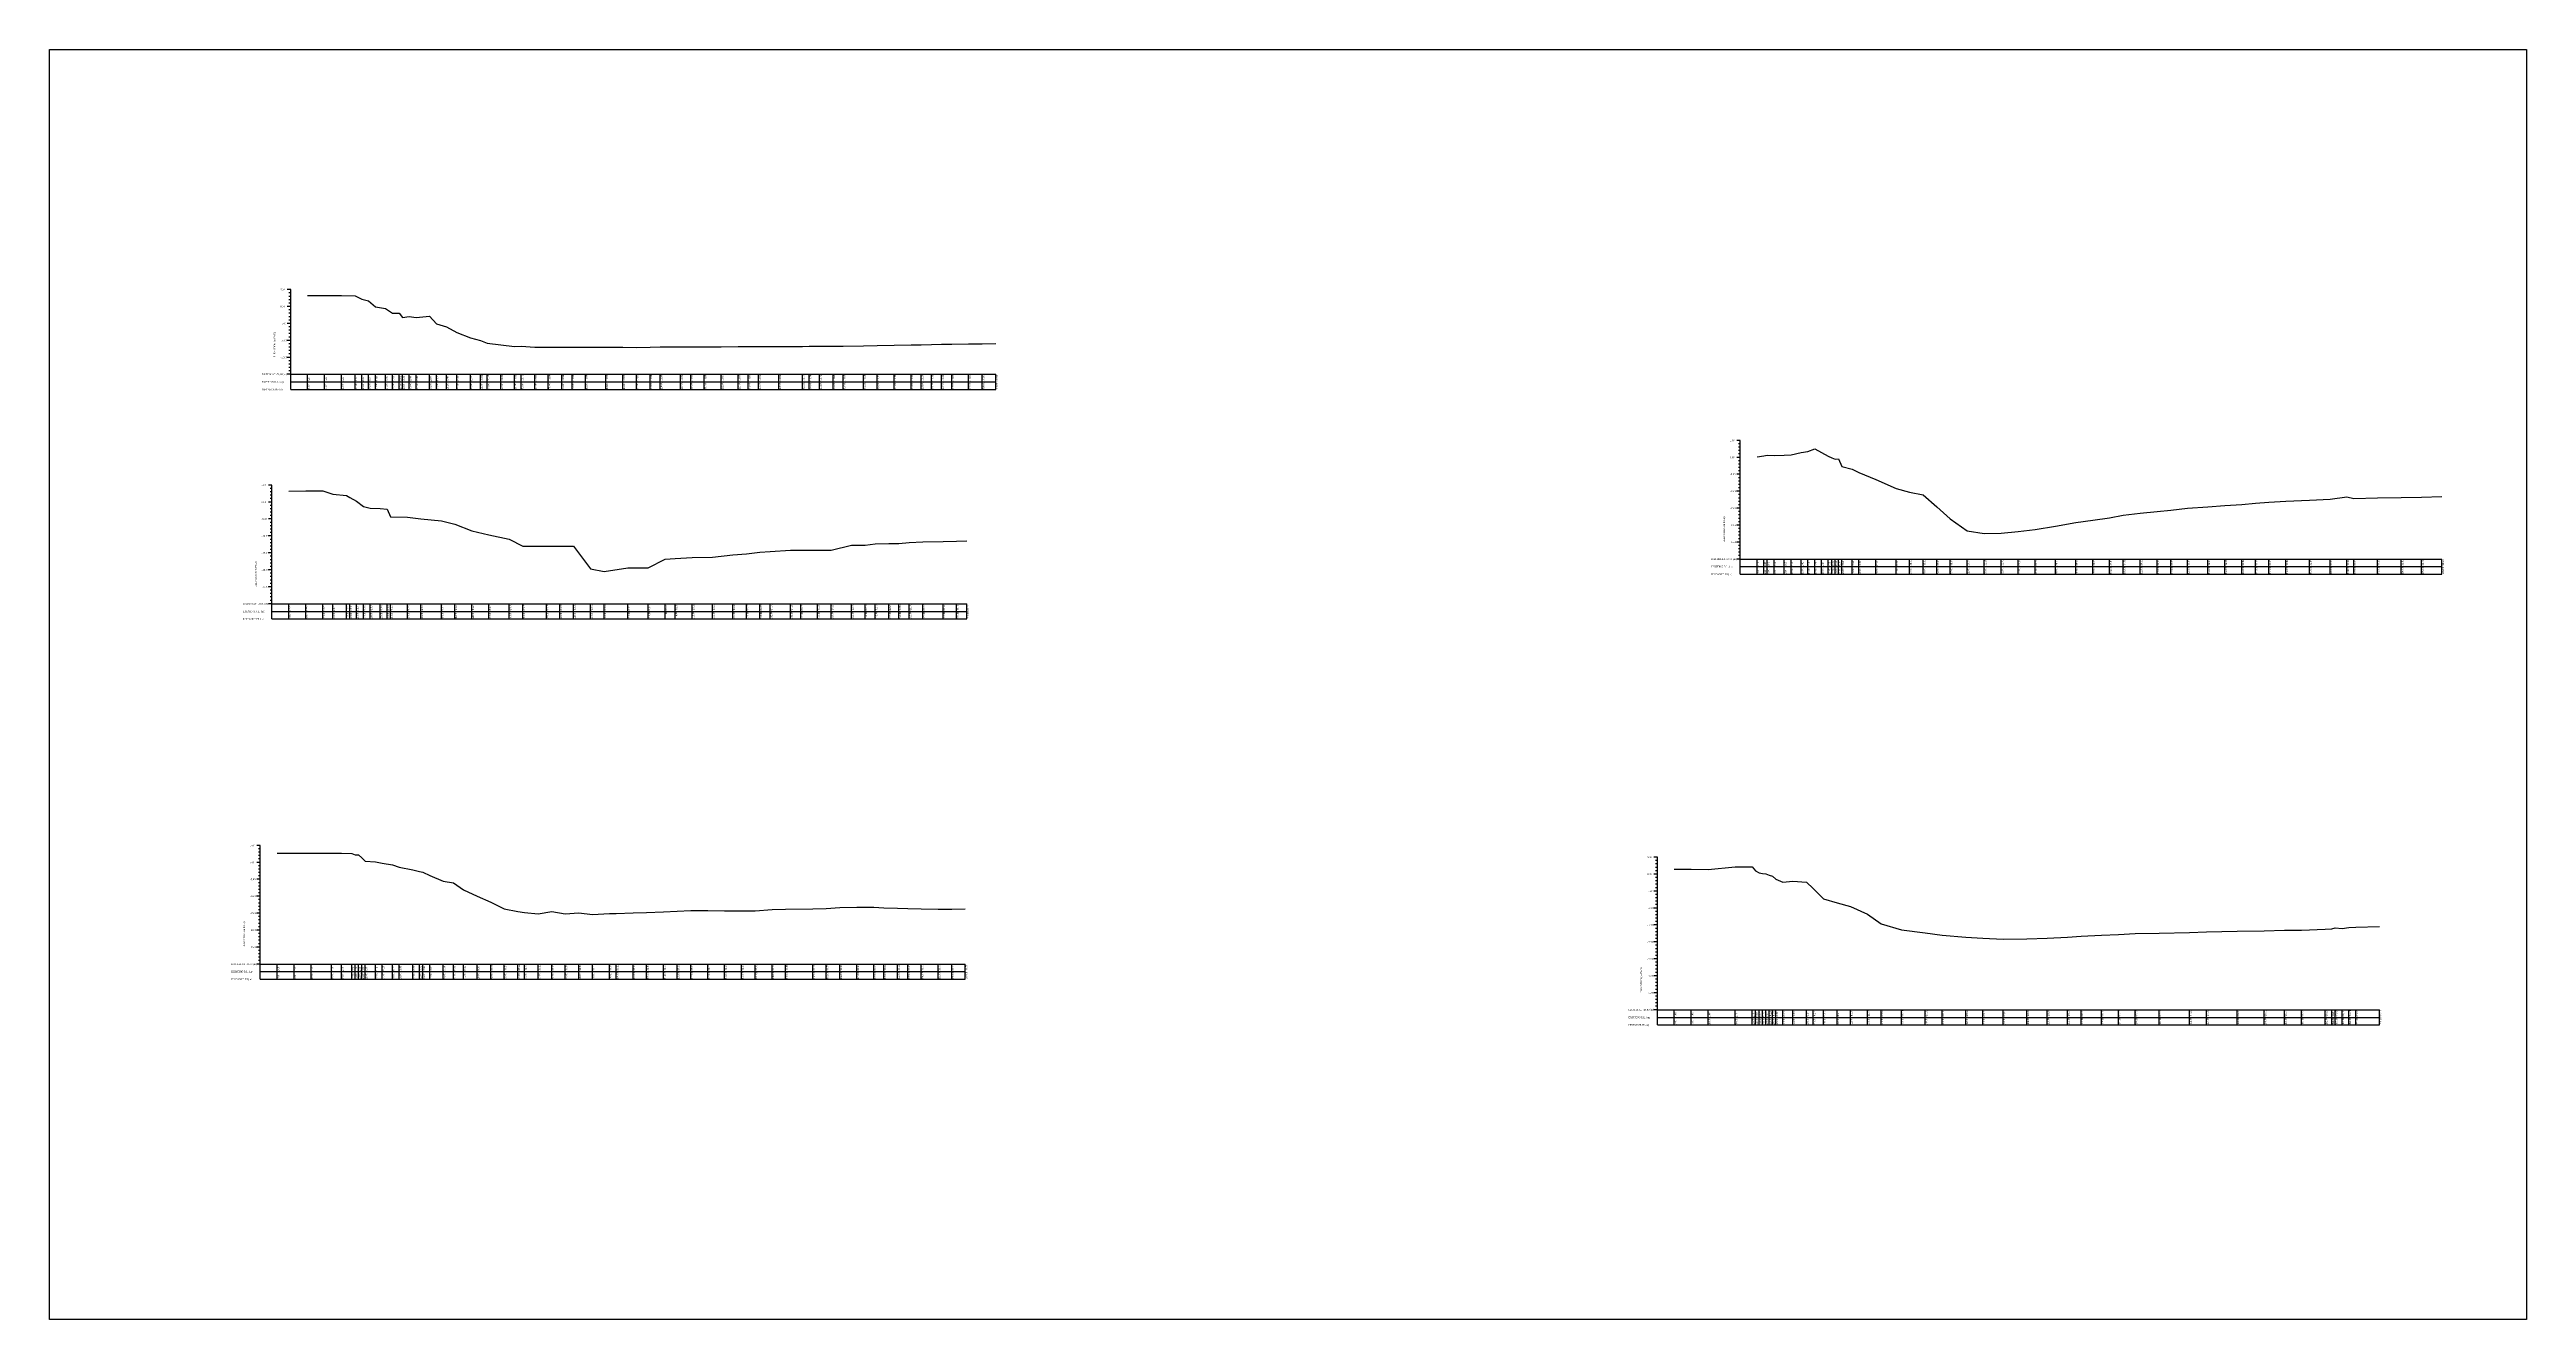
# Model space of a CAD drawing. Header units: metres. Extents: x -148477 to 168932, y -55673 to -2736.
# Drawn here: x 316 to 1047, y -22235 to -21860 of the extents above; entities that cross this region are included whole.
import ezdxf

# ---------------------------------------------------------------- set-up
doc = ezdxf.new("R2010")
doc.units = ezdxf.units.M
doc.styles.add('liza', font='times.ttf', dxfattribs={"height": 2})

msp = doc.modelspace()

# ---------------------------------------------------------------- linework, layer by layer
at = {"color": 3, "linetype": 'Continuous', "lineweight": -3, "ltscale": 0.5}
for p, q in [((387.3022, -21931.138), (386.3022, -21931.138)), ((387.3022, -21932.138), (386.8022, -21932.138)), ((387.3022, -21933.138), (386.8022, -21933.138)), ((387.3022, -21934.138), (386.8022, -21934.138)), ((387.3022, -21960.638), (387.3022, -21931.138)), ((387.3022, -21936.138), (386.3022, -21936.138)), ((387.3022, -21941.138), (386.3022, -21941.138)), ((387.3022, -21935.138), (386.8022, -21935.138)), ((387.3022, -21937.138), (386.8022, -21937.138)), ((387.3022, -21938.138), (386.8022, -21938.138)), ((387.3022, -21939.138), (386.8022, -21939.138)), ((387.3022, -21940.138), (386.8022, -21940.138)), ((387.3022, -21946.138), (386.3022, -21946.138)), ((387.3022, -21942.138), (386.8022, -21942.138)), ((387.3022, -21943.138), (386.8022, -21943.138)), ((387.3022, -21944.138), (386.8022, -21944.138)), ((387.3022, -21945.138), (386.8022, -21945.138)), ((387.3022, -21947.138), (386.8022, -21947.138)), ((387.3022, -21948.138), (386.8022, -21948.138)), ((387.3022, -21949.138), (386.8022, -21949.138)), ((387.3022, -21951.138), (386.3022, -21951.138)), ((387.3022, -21956.138), (386.3022, -21956.138)), ((387.3022, -21950.138), (386.8022, -21950.138)), ((387.3022, -21952.138), (386.8022, -21952.138)), ((387.3022, -21953.138), (386.8022, -21953.138)), ((387.3022, -21954.138), (386.8022, -21954.138)), ((387.3022, -21955.138), (386.8022, -21955.138)), ((387.3022, -21956.138), (595.3022, -21956.138)), ((392.3022, -21960.638), (392.3022, -21956.138)), ((397.3022, -21960.638), (397.3022, -21956.138)), ((402.3022, -21960.638), (402.3022, -21956.138)), ((406.3022, -21960.638), (406.3022, -21956.138)), ((408.3022, -21960.638), (408.3022, -21956.138)), ((410.3022, -21960.638), (410.3022, -21956.138)), ((412.3022, -21960.638), (412.3022, -21956.138)), ((415.3022, -21960.638), (415.3022, -21956.138)), ((417.3022, -21960.638), (417.3022, -21956.138)), ((419.3022, -21960.638), (419.3022, -21956.138)), ((420.3022, -21960.638), (420.3022, -21956.138)), ((422.3022, -21960.638), (422.3022, -21956.138)), ((424.3022, -21960.638), (424.3022, -21956.138)), ((428.3022, -21960.638), (428.3022, -21956.138)), ((430.3022, -21960.638), (430.3022, -21956.138)), ((433.3022, -21960.638), (433.3022, -21956.138)), ((436.3022, -21960.638), (436.3022, -21956.138)), ((440.3022, -21960.638), (440.3022, -21956.138)), ((443.3022, -21960.638), (443.3022, -21956.138)), ((445.3022, -21960.638), (445.3022, -21956.138)), ((449.3022, -21960.638), (449.3022, -21956.138)), ((453.3022, -21960.638), (453.3022, -21956.138)), ((455.3022, -21960.638), (455.3022, -21956.138)), ((459.3022, -21960.638), (459.3022, -21956.138)), ((463.3022, -21960.638), (463.3022, -21956.138)), ((467.3022, -21960.638), (467.3022, -21956.138)), ((470.3022, -21960.638), (470.3022, -21956.138)), ((474.3022, -21960.638), (474.3022, -21956.138)), ((480.3022, -21960.638), (480.3022, -21956.138)), ((485.3022, -21960.638), (485.3022, -21956.138)), ((489.3022, -21960.638), (489.3022, -21956.138)), ((493.3022, -21960.638), (493.3022, -21956.138)), ((496.3022, -21960.638), (496.3022, -21956.138)), ((502.3022, -21960.638), (502.3022, -21956.138)), ((505.3022, -21960.638), (505.3022, -21956.138)), ((509.3022, -21960.638), (509.3022, -21956.138)), ((514.3022, -21960.638), (514.3022, -21956.138)), ((519.3022, -21960.638), (519.3022, -21956.138)), ((522.3022, -21960.638), (522.3022, -21956.138)), ((525.3022, -21960.638), (525.3022, -21956.138)), ((531.3022, -21960.638), (531.3022, -21956.138)), ((538.3022, -21960.638), (538.3022, -21956.138)), ((540.3022, -21960.638), (540.3022, -21956.138)), ((543.3022, -21960.638), (543.3022, -21956.138)), ((547.3022, -21960.638), (547.3022, -21956.138)), ((550.3022, -21960.638), (550.3022, -21956.138)), ((556.3022, -21960.638), (556.3022, -21956.138)), ((560.3022, -21960.638), (560.3022, -21956.138)), ((565.3022, -21960.638), (565.3022, -21956.138)), ((570.3022, -21960.638), (570.3022, -21956.138)), ((573.3022, -21960.638), (573.3022, -21956.138)), ((576.3022, -21960.638), (576.3022, -21956.138)), ((579.3022, -21960.638), (579.3022, -21956.138)), ((582.3022, -21960.638), (582.3022, -21956.138)), ((587.3022, -21960.638), (587.3022, -21956.138)), ((591.3022, -21960.638), (591.3022, -21956.138)), ((595.3022, -21960.638), (595.3022, -21956.138)), ((387.3022, -21958.388), (595.3022, -21958.388)), ((387.3022, -21960.638), (595.3022, -21960.638)), ((814.8879, -21975.6391), (813.8879, -21975.6391)), ((814.8879, -21976.6391), (814.3879, -21976.6391)), ((814.8879, -21977.6391), (814.3879, -21977.6391)), ((814.8879, -21978.6391), (814.3879, -21978.6391)), ((814.8879, -22015.1391), (814.8879, -21975.6391)), ((814.8879, -21980.6391), (813.8879, -21980.6391)), ((814.8879, -21985.6391), (813.8879, -21985.6391)), ((814.8879, -21979.6391), (814.3879, -21979.6391)), ((814.8879, -21981.6391), (814.3879, -21981.6391)), ((814.8879, -21982.6391), (814.3879, -21982.6391)), ((814.8879, -21983.6391), (814.3879, -21983.6391)), ((814.8879, -21984.6391), (814.3879, -21984.6391)), ((381.7472, -21988.8319), (380.7472, -21988.8319)), ((381.7472, -21989.8319), (381.2472, -21989.8319)), ((381.7472, -21990.8319), (381.2472, -21990.8319)), ((381.7472, -21991.8319), (381.2472, -21991.8319)), ((381.7472, -21992.8319), (381.2472, -21992.8319)), ((381.7472, -22028.3319), (381.7472, -21988.8319)), ((814.8879, -21990.6391), (813.8879, -21990.6391)), ((814.8879, -21986.6391), (814.3879, -21986.6391)), ((814.8879, -21987.6391), (814.3879, -21987.6391)), ((814.8879, -21988.6391), (814.3879, -21988.6391)), ((814.8879, -21989.6391), (814.3879, -21989.6391)), ((814.8879, -21991.6391), (814.3879, -21991.6391)), ((814.8879, -21992.6391), (814.3879, -21992.6391)), ((381.7472, -21993.8319), (380.7472, -21993.8319)), ((381.7472, -21998.8319), (380.7472, -21998.8319)), ((381.7472, -21994.8319), (381.2472, -21994.8319)), ((381.7472, -21995.8319), (381.2472, -21995.8319)), ((381.7472, -21996.8319), (381.2472, -21996.8319)), ((381.7472, -21997.8319), (381.2472, -21997.8319)), ((381.7472, -21999.8319), (381.2472, -21999.8319)), ((814.8879, -21995.6391), (813.8879, -21995.6391)), ((814.8879, -21993.6391), (814.3879, -21993.6391)), ((814.8879, -21994.6391), (814.3879, -21994.6391)), ((814.8879, -21996.6391), (814.3879, -21996.6391)), ((814.8879, -21997.6391), (814.3879, -21997.6391)), ((814.8879, -21998.6391), (814.3879, -21998.6391)), ((814.8879, -21999.6391), (814.3879, -21999.6391)), ((381.7472, -22003.8319), (380.7472, -22003.8319)), ((381.7472, -22000.8319), (381.2472, -22000.8319)), ((381.7472, -22001.8319), (381.2472, -22001.8319)), ((381.7472, -22002.8319), (381.2472, -22002.8319)), ((381.7472, -22004.8319), (381.2472, -22004.8319)), ((381.7472, -22005.8319), (381.2472, -22005.8319)), ((381.7472, -22006.8319), (381.2472, -22006.8319)), ((381.7472, -22007.8319), (381.2472, -22007.8319)), ((814.8879, -22000.6391), (813.8879, -22000.6391)), ((814.8879, -22005.6391), (813.8879, -22005.6391)), ((814.8879, -22001.6391), (814.3879, -22001.6391)), ((814.8879, -22002.6391), (814.3879, -22002.6391)), ((814.8879, -22003.6391), (814.3879, -22003.6391)), ((814.8879, -22004.6391), (814.3879, -22004.6391)), ((814.8879, -22006.6391), (814.3879, -22006.6391)), ((814.8879, -22007.6391), (814.3879, -22007.6391)), ((381.7472, -22008.8319), (380.7472, -22008.8319)), ((381.7472, -22013.8319), (380.7472, -22013.8319)), ((381.7472, -22009.8319), (381.2472, -22009.8319)), ((381.7472, -22010.8319), (381.2472, -22010.8319)), ((381.7472, -22011.8319), (381.2472, -22011.8319)), ((381.7472, -22012.8319), (381.2472, -22012.8319)), ((381.7472, -22014.8319), (381.2472, -22014.8319)), ((814.8879, -22010.6391), (813.8879, -22010.6391)), ((814.8879, -22008.6391), (814.3879, -22008.6391)), ((814.8879, -22009.6391), (814.3879, -22009.6391)), ((814.8879, -22010.6391), (1021.8879, -22010.6391)), ((814.8879, -22012.8891), (1021.8879, -22012.8891)), ((814.8879, -22015.1391), (1021.8879, -22015.1391)), ((819.8879, -22015.1391), (819.8879, -22010.6391)), ((821.8879, -22015.1391), (821.8879, -22010.6391)), ((822.8879, -22015.1391), (822.8879, -22010.6391)), ((824.8879, -22015.1391), (824.8879, -22010.6391)), ((827.8879, -22015.1391), (827.8879, -22010.6391)), ((829.8879, -22015.1391), (829.8879, -22010.6391)), ((832.8879, -22015.1391), (832.8879, -22010.6391)), ((834.8879, -22015.1391), (834.8879, -22010.6391)), ((836.8879, -22015.1391), (836.8879, -22010.6391)), ((838.8879, -22015.1391), (838.8879, -22010.6391)), ((840.8879, -22015.1391), (840.8879, -22010.6391)), ((841.8879, -22015.1391), (841.8879, -22010.6391)), ((842.8879, -22015.1391), (842.8879, -22010.6391)), ((843.8879, -22015.1391), (843.8879, -22010.6391)), ((844.8879, -22015.1391), (844.8879, -22010.6391)), ((847.8879, -22015.1391), (847.8879, -22010.6391)), ((849.8879, -22015.1391), (849.8879, -22010.6391)), ((854.8879, -22015.1391), (854.8879, -22010.6391)), ((860.8879, -22015.1391), (860.8879, -22010.6391)), ((864.8879, -22015.1391), (864.8879, -22010.6391)), ((868.8879, -22015.1391), (868.8879, -22010.6391)), ((872.8879, -22015.1391), (872.8879, -22010.6391)), ((876.8879, -22015.1391), (876.8879, -22010.6391)), ((881.8879, -22015.1391), (881.8879, -22010.6391)), ((886.8879, -22015.1391), (886.8879, -22010.6391)), ((891.8879, -22015.1391), (891.8879, -22010.6391)), ((896.8879, -22015.1391), (896.8879, -22010.6391)), ((901.8879, -22015.1391), (901.8879, -22010.6391)), ((907.8879, -22015.1391), (907.8879, -22010.6391)), ((913.8879, -22015.1391), (913.8879, -22010.6391)), ((918.8879, -22015.1391), (918.8879, -22010.6391)), ((923.8879, -22015.1391), (923.8879, -22010.6391)), ((927.8879, -22015.1391), (927.8879, -22010.6391)), ((932.8879, -22015.1391), (932.8879, -22010.6391)), ((937.8879, -22015.1391), (937.8879, -22010.6391)), ((941.8879, -22015.1391), (941.8879, -22010.6391)), ((946.8879, -22015.1391), (946.8879, -22010.6391)), ((952.8879, -22015.1391), (952.8879, -22010.6391)), ((957.8879, -22015.1391), (957.8879, -22010.6391)), ((962.8879, -22015.1391), (962.8879, -22010.6391)), ((966.8879, -22015.1391), (966.8879, -22010.6391)), ((970.8879, -22015.1391), (970.8879, -22010.6391)), ((975.8879, -22015.1391), (975.8879, -22010.6391)), ((982.8879, -22015.1391), (982.8879, -22010.6391)), ((988.8879, -22015.1391), (988.8879, -22010.6391)), ((993.8879, -22015.1391), (993.8879, -22010.6391)), ((995.8879, -22015.1391), (995.8879, -22010.6391)), ((1002.8879, -22015.1391), (1002.8879, -22010.6391)), ((1009.8879, -22015.1391), (1009.8879, -22010.6391)), ((1015.8879, -22015.1391), (1015.8879, -22010.6391)), ((1021.8879, -22015.1391), (1021.8879, -22010.6391)), ((381.7472, -22018.8319), (380.7472, -22018.8319)), ((381.7472, -22015.8319), (381.2472, -22015.8319)), ((381.7472, -22016.8319), (381.2472, -22016.8319)), ((381.7472, -22017.8319), (381.2472, -22017.8319)), ((381.7472, -22019.8319), (381.2472, -22019.8319)), ((381.7472, -22020.8319), (381.2472, -22020.8319)), ((381.7472, -22021.8319), (381.2472, -22021.8319)), ((381.7472, -22023.8319), (380.7472, -22023.8319)), ((381.7472, -22022.8319), (381.2472, -22022.8319)), ((381.7472, -22023.8319), (586.7472, -22023.8319)), ((381.7472, -22026.0819), (586.7472, -22026.0819)), ((381.7472, -22028.3319), (586.7472, -22028.3319)), ((386.7472, -22028.3319), (386.7472, -22023.8319)), ((391.7472, -22028.3319), (391.7472, -22023.8319)), ((396.7472, -22028.3319), (396.7472, -22023.8319)), ((399.7472, -22028.3319), (399.7472, -22023.8319)), ((403.7472, -22028.3319), (403.7472, -22023.8319)), ((404.7472, -22028.3319), (404.7472, -22023.8319)), ((406.7472, -22028.3319), (406.7472, -22023.8319)), ((408.7472, -22028.3319), (408.7472, -22023.8319)), ((410.7472, -22028.3319), (410.7472, -22023.8319)), ((413.7472, -22028.3319), (413.7472, -22023.8319)), ((415.7472, -22028.3319), (415.7472, -22023.8319)), ((416.7472, -22028.3319), (416.7472, -22023.8319)), ((421.7472, -22028.3319), (421.7472, -22023.8319)), ((425.7472, -22028.3319), (425.7472, -22023.8319)), ((431.7472, -22028.3319), (431.7472, -22023.8319)), ((435.7472, -22028.3319), (435.7472, -22023.8319)), ((440.7472, -22028.3319), (440.7472, -22023.8319)), ((445.7472, -22028.3319), (445.7472, -22023.8319)), ((451.7472, -22028.3319), (451.7472, -22023.8319)), ((455.7472, -22028.3319), (455.7472, -22023.8319)), ((462.7472, -22028.3319), (462.7472, -22023.8319)), ((466.7472, -22028.3319), (466.7472, -22023.8319)), ((470.7472, -22028.3319), (470.7472, -22023.8319)), ((475.7472, -22028.3319), (475.7472, -22023.8319)), ((479.7472, -22028.3319), (479.7472, -22023.8319)), ((486.7472, -22028.3319), (486.7472, -22023.8319)), ((492.7472, -22028.3319), (492.7472, -22023.8319)), ((497.7472, -22028.3319), (497.7472, -22023.8319)), ((500.7472, -22028.3319), (500.7472, -22023.8319)), ((505.7472, -22028.3319), (505.7472, -22023.8319)), ((511.7472, -22028.3319), (511.7472, -22023.8319)), ((517.7472, -22028.3319), (517.7472, -22023.8319)), ((521.7472, -22028.3319), (521.7472, -22023.8319)), ((525.7472, -22028.3319), (525.7472, -22023.8319)), ((528.7472, -22028.3319), (528.7472, -22023.8319)), ((534.7472, -22028.3319), (534.7472, -22023.8319)), ((537.7472, -22028.3319), (537.7472, -22023.8319)), ((542.7472, -22028.3319), (542.7472, -22023.8319)), ((546.7472, -22028.3319), (546.7472, -22023.8319)), ((552.7472, -22028.3319), (552.7472, -22023.8319)), ((556.7472, -22028.3319), (556.7472, -22023.8319)), ((559.7472, -22028.3319), (559.7472, -22023.8319)), ((563.7472, -22028.3319), (563.7472, -22023.8319)), ((566.7472, -22028.3319), (566.7472, -22023.8319)), ((569.7472, -22028.3319), (569.7472, -22023.8319)), ((573.7472, -22028.3319), (573.7472, -22023.8319)), ((579.7472, -22028.3319), (579.7472, -22023.8319)), ((583.7472, -22028.3319), (583.7472, -22023.8319)), ((586.7472, -22028.3319), (586.7472, -22023.8319)), ((378.3136, -22095.1338), (377.3136, -22095.1338)), ((378.3136, -22134.6338), (378.3136, -22095.1338)), ((378.3136, -22100.1338), (377.3136, -22100.1338)), ((378.3136, -22096.1338), (377.8136, -22096.1338)), ((378.3136, -22097.1338), (377.8136, -22097.1338)), ((378.3136, -22098.1338), (377.8136, -22098.1338)), ((378.3136, -22099.1338), (377.8136, -22099.1338)), ((378.3136, -22101.1338), (377.8136, -22101.1338)), ((378.3136, -22102.1338), (377.8136, -22102.1338)), ((790.4597, -22098.611), (789.4597, -22098.611)), ((790.4597, -22099.611), (789.9597, -22099.611)), ((790.4597, -22100.611), (789.9597, -22100.611)), ((790.4597, -22101.611), (789.9597, -22101.611)), ((790.4597, -22102.611), (789.9597, -22102.611)), ((790.4597, -22148.111), (790.4597, -22098.611)), ((378.3136, -22105.1338), (377.3136, -22105.1338)), ((378.3136, -22110.1338), (377.3136, -22110.1338)), ((378.3136, -22103.1338), (377.8136, -22103.1338)), ((378.3136, -22104.1338), (377.8136, -22104.1338)), ((378.3136, -22106.1338), (377.8136, -22106.1338)), ((378.3136, -22107.1338), (377.8136, -22107.1338)), ((378.3136, -22108.1338), (377.8136, -22108.1338)), ((378.3136, -22109.1338), (377.8136, -22109.1338)), ((790.4597, -22103.611), (789.4597, -22103.611)), ((790.4597, -22108.611), (789.4597, -22108.611)), ((790.4597, -22104.611), (789.9597, -22104.611)), ((790.4597, -22105.611), (789.9597, -22105.611)), ((790.4597, -22106.611), (789.9597, -22106.611)), ((790.4597, -22107.611), (789.9597, -22107.611)), ((790.4597, -22109.611), (789.9597, -22109.611)), ((378.3136, -22115.1338), (377.3136, -22115.1338)), ((378.3136, -22111.1338), (377.8136, -22111.1338)), ((378.3136, -22112.1338), (377.8136, -22112.1338)), ((378.3136, -22113.1338), (377.8136, -22113.1338)), ((378.3136, -22114.1338), (377.8136, -22114.1338)), ((378.3136, -22116.1338), (377.8136, -22116.1338)), ((378.3136, -22117.1338), (377.8136, -22117.1338)), ((790.4597, -22113.611), (789.4597, -22113.611)), ((790.4597, -22110.611), (789.9597, -22110.611)), ((790.4597, -22111.611), (789.9597, -22111.611)), ((790.4597, -22112.611), (789.9597, -22112.611)), ((790.4597, -22114.611), (789.9597, -22114.611)), ((790.4597, -22115.611), (789.9597, -22115.611)), ((790.4597, -22116.611), (789.9597, -22116.611)), ((378.3136, -22120.1338), (377.3136, -22120.1338)), ((378.3136, -22118.1338), (377.8136, -22118.1338)), ((378.3136, -22119.1338), (377.8136, -22119.1338)), ((378.3136, -22121.1338), (377.8136, -22121.1338)), ((378.3136, -22122.1338), (377.8136, -22122.1338)), ((378.3136, -22123.1338), (377.8136, -22123.1338)), ((378.3136, -22124.1338), (377.8136, -22124.1338)), ((790.4597, -22118.611), (789.4597, -22118.611)), ((790.4597, -22123.611), (789.4597, -22123.611)), ((790.4597, -22117.611), (789.9597, -22117.611)), ((790.4597, -22119.611), (789.9597, -22119.611)), ((790.4597, -22120.611), (789.9597, -22120.611)), ((790.4597, -22121.611), (789.9597, -22121.611)), ((790.4597, -22122.611), (789.9597, -22122.611)), ((790.4597, -22124.611), (789.9597, -22124.611)), ((378.3136, -22125.1338), (377.3136, -22125.1338)), ((378.3136, -22130.1338), (377.3136, -22130.1338)), ((378.3136, -22126.1338), (377.8136, -22126.1338)), ((378.3136, -22127.1338), (377.8136, -22127.1338)), ((378.3136, -22128.1338), (377.8136, -22128.1338)), ((378.3136, -22129.1338), (377.8136, -22129.1338)), ((378.3136, -22130.1338), (586.3136, -22130.1338)), ((383.3136, -22134.6338), (383.3136, -22130.1338)), ((388.3136, -22134.6338), (388.3136, -22130.1338)), ((393.3136, -22134.6338), (393.3136, -22130.1338)), ((399.3136, -22134.6338), (399.3136, -22130.1338)), ((402.3136, -22134.6338), (402.3136, -22130.1338)), ((405.3136, -22134.6338), (405.3136, -22130.1338)), ((406.3136, -22134.6338), (406.3136, -22130.1338)), ((407.3136, -22134.6338), (407.3136, -22130.1338)), ((408.3136, -22134.6338), (408.3136, -22130.1338)), ((409.3136, -22134.6338), (409.3136, -22130.1338)), ((412.3136, -22134.6338), (412.3136, -22130.1338)), ((414.3136, -22134.6338), (414.3136, -22130.1338)), ((417.3136, -22134.6338), (417.3136, -22130.1338)), ((419.3136, -22134.6338), (419.3136, -22130.1338)), ((423.3136, -22134.6338), (423.3136, -22130.1338)), ((425.3136, -22134.6338), (425.3136, -22130.1338)), ((426.3136, -22134.6338), (426.3136, -22130.1338)), ((428.3136, -22134.6338), (428.3136, -22130.1338)), ((432.3136, -22134.6338), (432.3136, -22130.1338)), ((435.3136, -22134.6338), (435.3136, -22130.1338)), ((438.3136, -22134.6338), (438.3136, -22130.1338)), ((442.3136, -22134.6338), (442.3136, -22130.1338)), ((446.3136, -22134.6338), (446.3136, -22130.1338)), ((450.3136, -22134.6338), (450.3136, -22130.1338)), ((454.3136, -22134.6338), (454.3136, -22130.1338)), ((456.3136, -22134.6338), (456.3136, -22130.1338)), ((460.3136, -22134.6338), (460.3136, -22130.1338)), ((464.3136, -22134.6338), (464.3136, -22130.1338)), ((468.3136, -22134.6338), (468.3136, -22130.1338)), ((472.3136, -22134.6338), (472.3136, -22130.1338)), ((476.3136, -22134.6338), (476.3136, -22130.1338)), ((481.3136, -22134.6338), (481.3136, -22130.1338)), ((483.3136, -22134.6338), (483.3136, -22130.1338)), ((488.3136, -22134.6338), (488.3136, -22130.1338)), ((492.3136, -22134.6338), (492.3136, -22130.1338)), ((497.3136, -22134.6338), (497.3136, -22130.1338)), ((501.3136, -22134.6338), (501.3136, -22130.1338)), ((505.3136, -22134.6338), (505.3136, -22130.1338)), ((510.3136, -22134.6338), (510.3136, -22130.1338)), ((515.3136, -22134.6338), (515.3136, -22130.1338)), ((520.3136, -22134.6338), (520.3136, -22130.1338)), ((524.3136, -22134.6338), (524.3136, -22130.1338)), ((529.3136, -22134.6338), (529.3136, -22130.1338)), ((533.3136, -22134.6338), (533.3136, -22130.1338)), ((541.3136, -22134.6338), (541.3136, -22130.1338)), ((545.3136, -22134.6338), (545.3136, -22130.1338)), ((549.3136, -22134.6338), (549.3136, -22130.1338)), ((554.3136, -22134.6338), (554.3136, -22130.1338)), ((559.3136, -22134.6338), (559.3136, -22130.1338)), ((562.3136, -22134.6338), (562.3136, -22130.1338)), ((566.3136, -22134.6338), (566.3136, -22130.1338)), ((569.3136, -22134.6338), (569.3136, -22130.1338)), ((573.3136, -22134.6338), (573.3136, -22130.1338)), ((578.3136, -22134.6338), (578.3136, -22130.1338)), ((582.3136, -22134.6338), (582.3136, -22130.1338)), ((586.3136, -22134.6338), (586.3136, -22130.1338)), ((790.4597, -22128.611), (789.4597, -22128.611)), ((790.4597, -22125.611), (789.9597, -22125.611)), ((790.4597, -22126.611), (789.9597, -22126.611)), ((790.4597, -22127.611), (789.9597, -22127.611)), ((790.4597, -22129.611), (789.9597, -22129.611)), ((790.4597, -22130.611), (789.9597, -22130.611)), ((790.4597, -22131.611), (789.9597, -22131.611)), ((378.3136, -22132.3838), (586.3136, -22132.3838)), ((378.3136, -22134.6338), (586.3136, -22134.6338)), ((790.4597, -22133.611), (789.4597, -22133.611)), ((790.4597, -22138.611), (789.4597, -22138.611)), ((790.4597, -22132.611), (789.9597, -22132.611)), ((790.4597, -22134.611), (789.9597, -22134.611)), ((790.4597, -22135.611), (789.9597, -22135.611)), ((790.4597, -22136.611), (789.9597, -22136.611)), ((790.4597, -22137.611), (789.9597, -22137.611)), ((790.4597, -22143.611), (789.4597, -22143.611)), ((790.4597, -22139.611), (789.9597, -22139.611)), ((790.4597, -22140.611), (789.9597, -22140.611)), ((790.4597, -22141.611), (789.9597, -22141.611)), ((790.4597, -22142.611), (789.9597, -22142.611)), ((790.4597, -22143.611), (1003.4597, -22143.611)), ((790.4597, -22145.861), (1003.4597, -22145.861)), ((795.4597, -22148.111), (795.4597, -22143.611)), ((800.4597, -22148.111), (800.4597, -22143.611)), ((805.4597, -22148.111), (805.4597, -22143.611)), ((813.4597, -22148.111), (813.4597, -22143.611)), ((818.4597, -22148.111), (818.4597, -22143.611)), ((819.4597, -22148.111), (819.4597, -22143.611)), ((820.4597, -22148.111), (820.4597, -22143.611)), ((821.4597, -22148.111), (821.4597, -22143.611)), ((822.4597, -22148.111), (822.4597, -22143.611)), ((823.4597, -22148.111), (823.4597, -22143.611)), ((824.4597, -22148.111), (824.4597, -22143.611)), ((825.4597, -22148.111), (825.4597, -22143.611)), ((827.4597, -22148.111), (827.4597, -22143.611)), ((830.4597, -22148.111), (830.4597, -22143.611)), ((834.4597, -22148.111), (834.4597, -22143.611)), ((836.4597, -22148.111), (836.4597, -22143.611)), ((839.4597, -22148.111), (839.4597, -22143.611)), ((843.4597, -22148.111), (843.4597, -22143.611)), ((847.4597, -22148.111), (847.4597, -22143.611)), ((852.4597, -22148.111), (852.4597, -22143.611)), ((856.4597, -22148.111), (856.4597, -22143.611)), ((862.4597, -22148.111), (862.4597, -22143.611)), ((869.4597, -22148.111), (869.4597, -22143.611)), ((874.4597, -22148.111), (874.4597, -22143.611)), ((881.4597, -22148.111), (881.4597, -22143.611)), ((886.4597, -22148.111), (886.4597, -22143.611)), ((892.4597, -22148.111), (892.4597, -22143.611)), ((899.4597, -22148.111), (899.4597, -22143.611)), ((905.4597, -22148.111), (905.4597, -22143.611)), ((911.4597, -22148.111), (911.4597, -22143.611)), ((915.4597, -22148.111), (915.4597, -22143.611)), ((921.4597, -22148.111), (921.4597, -22143.611)), ((926.4597, -22148.111), (926.4597, -22143.611)), ((931.4597, -22148.111), (931.4597, -22143.611)), ((938.4597, -22148.111), (938.4597, -22143.611)), ((947.4597, -22148.111), (947.4597, -22143.611)), ((952.4597, -22148.111), (952.4597, -22143.611)), ((961.4597, -22148.111), (961.4597, -22143.611)), ((969.4597, -22148.111), (969.4597, -22143.611)), ((975.4597, -22148.111), (975.4597, -22143.611)), ((980.4597, -22148.111), (980.4597, -22143.611)), ((987.4597, -22148.111), (987.4597, -22143.611)), ((989.4597, -22148.111), (989.4597, -22143.611)), ((990.4597, -22148.111), (990.4597, -22143.611)), ((992.4597, -22148.111), (992.4597, -22143.611)), ((994.4597, -22148.111), (994.4597, -22143.611)), ((996.4597, -22148.111), (996.4597, -22143.611)), ((1003.4597, -22148.111), (1003.4597, -22143.611)), ((790.4597, -22148.111), (1003.4597, -22148.111))]:
    msp.add_line(p, q, dxfattribs=at)
msp.add_lwpolyline([(316.1696, -21860.3209), (1046.8425, -21860.3209), (1046.8425, -22235.002), (316.1696, -22235.002)], close=True, dxfattribs=at)
for points in [[(392.3022, -21932.936), (397.3022, -21932.918), (402.3022, -21932.908), (406.3022, -21932.963), (408.3022, -21934.017), (410.3022, -21934.451), (412.3022, -21936.201), (415.3022, -21936.701), (417.3022, -21938.071), (419.3022, -21938.151), (420.3022, -21939.351), (422.3022, -21939.081), (424.3022, -21939.421), (428.3022, -21939.008), (430.3022, -21941.258), (433.3022, -21942.128), (436.3022, -21943.838), (440.3022, -21945.358), (443.3022, -21946.178), (445.3022, -21946.928), (449.3022, -21947.468), (453.3022, -21947.938), (455.3022, -21947.888), (459.3022, -21948.158), (463.3022, -21948.178), (467.3022, -21948.128), (470.3022, -21948.118), (474.3022, -21948.128), (480.3022, -21948.128), (485.3022, -21948.148), (489.3022, -21948.188), (493.3022, -21948.118), (496.3022, -21948.038), (502.3022, -21948.058), (505.3022, -21948.068), (509.3022, -21948.028), (514.3022, -21948.008), (519.3022, -21947.978), (522.3022, -21947.948), (525.3022, -21947.948), (531.3022, -21947.948), (538.3022, -21947.908), (540.3022, -21947.878), (543.3022, -21947.848), (547.3022, -21947.818), (550.3022, -21947.798), (556.3022, -21947.728), (560.3022, -21947.608), (565.3022, -21947.578), (570.3022, -21947.468), (573.3022, -21947.398), (576.3022, -21947.318), (579.3022, -21947.278), (582.3022, -21947.228), (587.3022, -21947.168), (591.3022, -21947.108), (595.3022, -21947.038)], [(819.8879, -21980.4871), (821.8879, -21980.2071), (822.8879, -21979.9871), (824.8879, -21980.0871), (827.8879, -21980.0071), (829.8879, -21979.9071), (832.8879, -21979.2241), (834.8879, -21978.9351), (836.8879, -21978.1011), (838.8879, -21979.1641), (840.8879, -21980.2571), (841.8879, -21980.7771), (842.8879, -21981.1971), (843.8879, -21981.0771), (844.8879, -21983.2971), (847.8879, -21984.1391), (849.8879, -21985.1291), (854.8879, -21987.1491), (860.8879, -21989.8691), (864.8879, -21990.9591), (868.8879, -21991.7391), (872.8879, -21995.2791), (876.8879, -21998.8291), (881.8879, -22002.3691), (886.8879, -22003.1491), (891.8879, -22003.0391), (896.8879, -22002.5591), (901.8879, -22001.9191), (907.8879, -22000.9291), (913.8879, -21999.9091), (918.8879, -21999.1891), (923.8879, -21998.4691), (927.8879, -21997.7491), (932.8879, -21997.1391), (937.8879, -21996.6191), (941.8879, -21996.1891), (946.8879, -21995.6691), (952.8879, -21995.2691), (957.8879, -21994.8491), (962.8879, -21994.5291), (966.8879, -21994.1891), (970.8879, -21993.8891), (975.8879, -21993.5291), (982.8879, -21993.2891), (988.8879, -21993.0291), (993.8879, -21992.2791), (995.8879, -21992.7691), (1002.8879, -21992.6191), (1009.8879, -21992.4691), (1015.8879, -21992.3491), (1021.8879, -21992.1891)], [(386.7472, -21990.6079), (391.7472, -21990.4779), (396.7472, -21990.5079), (399.7472, -21991.4639), (403.7472, -21991.8599), (404.7472, -21992.4899), (406.7472, -21993.6099), (408.7472, -21995.1899), (410.7472, -21995.6599), (413.7472, -21995.7599), (415.7472, -21995.9599), (416.7472, -21998.1819), (421.7472, -21998.2819), (425.7472, -21998.7619), (431.7472, -21999.3519), (435.7472, -22000.3219), (440.7472, -22002.3519), (445.7472, -22003.5019), (451.7472, -22004.8119), (455.7472, -22006.8819), (462.7472, -22006.8819), (466.7472, -22006.8819), (470.7472, -22006.8819), (475.7472, -22013.5119), (479.7472, -22014.3619), (486.7472, -22013.2519), (492.7472, -22013.2519), (497.7472, -22010.6419), (500.7472, -22010.4919), (505.7472, -22010.1519), (511.7472, -22010.0619), (517.7472, -22009.3719), (521.7472, -22009.0819), (525.7472, -22008.6019), (528.7472, -22008.4119), (534.7472, -22008.0319), (537.7472, -22008.0319), (542.7472, -22008.0319), (546.7472, -22008.0319), (552.7472, -22006.5919), (556.7472, -22006.5919), (559.7472, -22006.2019), (563.7472, -22006.0719), (566.7472, -22006.0119), (569.7472, -22005.8119), (573.7472, -22005.6019), (579.7472, -22005.4719), (583.7472, -22005.3319), (586.7472, -22005.2719)], [(383.3136, -22097.4488), (388.3136, -22097.4188), (393.3136, -22097.4078), (399.3136, -22097.3888), (402.3136, -22097.4048), (405.3136, -22097.5358), (406.3136, -22097.8958), (407.3136, -22097.9298), (408.3136, -22098.7798), (409.3136, -22099.8298), (412.3136, -22100.0298), (414.3136, -22100.3288), (417.3136, -22100.8698), (419.3136, -22101.5298), (423.3136, -22102.3838), (425.3136, -22102.8738), (426.3136, -22103.0738), (428.3136, -22103.9738), (432.3136, -22105.7238), (435.3136, -22106.1338), (438.3136, -22108.2738), (442.3136, -22110.1038), (446.3136, -22111.8438), (450.3136, -22113.8138), (454.3136, -22114.6538), (456.3136, -22114.8938), (460.3136, -22115.2838), (464.3136, -22114.6838), (468.3136, -22115.3138), (472.3136, -22114.9838), (476.3136, -22115.5538), (481.3136, -22115.2638), (483.3136, -22115.2638), (488.3136, -22115.0538), (492.3136, -22114.9338), (497.3136, -22114.6938), (501.3136, -22114.5138), (505.3136, -22114.3038), (510.3136, -22114.3838), (515.3136, -22114.4238), (520.3136, -22114.3938), (524.3136, -22114.3938), (529.3136, -22114.0838), (533.3136, -22113.9438), (541.3136, -22113.8438), (545.3136, -22113.7238), (549.3136, -22113.4938), (554.3136, -22113.3338), (559.3136, -22113.3738), (562.3136, -22113.5538), (566.3136, -22113.6738), (569.3136, -22113.7638), (573.3136, -22113.8838), (578.3136, -22113.9038), (582.3136, -22113.9038), (586.3136, -22113.8438)], [(795.4597, -22102.126), (800.4597, -22102.166), (805.4597, -22102.214), (813.4597, -22101.506), (818.4597, -22101.496), (819.4597, -22102.635), (820.4597, -22103.241), (821.4597, -22103.421), (822.4597, -22103.541), (823.4597, -22103.891), (824.4597, -22104.191), (825.4597, -22105.121), (827.4597, -22105.991), (830.4597, -22105.711), (834.4597, -22105.951), (836.4597, -22107.861), (839.4597, -22110.861), (843.4597, -22112.081), (847.4597, -22113.111), (852.4597, -22115.381), (856.4597, -22118.281), (862.4597, -22120.021), (869.4597, -22120.941), (874.4597, -22121.611), (881.4597, -22122.201), (886.4597, -22122.511), (892.4597, -22122.751), (899.4597, -22122.691), (905.4597, -22122.481), (911.4597, -22122.181), (915.4597, -22121.931), (921.4597, -22121.611), (926.4597, -22121.391), (931.4597, -22121.161), (938.4597, -22121.041), (947.4597, -22120.811), (952.4597, -22120.611), (961.4597, -22120.451), (969.4597, -22120.361), (975.4597, -22120.111), (980.4597, -22120.171), (987.4597, -22119.881), (989.4597, -22119.761), (990.4597, -22119.481), (992.4597, -22119.611), (994.4597, -22119.321), (996.4597, -22119.261), (1003.4597, -22119.021)]]:
    msp.add_lwpolyline(points, dxfattribs=at)

# ---------------------------------------------------------------- texts
at = {"color": 3, "linetype": 'Continuous', "lineweight": -3, "ltscale": 0.5, "char_height": 0.5, "attachment_point": 1, "style": 'liza'}
for s, insert, width in [('5.00', (384.3022, -21930.888), 2), ('-5.00', (384.3022, -21940.888), 2), ('0.00', (384.3022, -21935.888), 2), ('-10.00', (384.3022, -21945.888), 2), ('DATUM AT -20.00 (m)', (378.8022, -21955.888), 7.5), ('-15.00', (384.3022, -21950.888), 2), ('EXISTING R.L. (m)', (378.8022, -21958.138), 7.5), ('DISTANCE IN (m)', (378.8022, -21960.388), 7.5), ('5.00', (811.8879, -21975.3891), 2), ('-5.00', (811.8879, -21985.3891), 2), ('0.00', (811.8879, -21980.3891), 2), ('5.00', (378.7472, -21988.5819), 2), ('-10.00', (811.8879, -21990.3891), 2), ('-5.00', (378.7472, -21998.5819), 2), ('0.00', (378.7472, -21993.5819), 2), ('-15.00', (811.8879, -21995.3891), 2), ('-20.00', (811.8879, -22000.3891), 2), ('-10.00', (378.7472, -22003.5819), 2), ('-25.00', (811.8879, -22005.3891), 2), ('-15.00', (378.7472, -22008.5819), 2), ('-20.00', (378.7472, -22013.5819), 2), ('DATUM AT -30.00 (m)', (806.3879, -22010.3891), 7.5), ('EXISTING R.L. (m)', (806.3879, -22012.6391), 7.5), ('DISTANCE IN (m)', (806.3879, -22014.8891), 7.5), ('-25.00', (378.7472, -22018.5819), 2), ('DATUM AT -30.00 (m)', (373.2472, -22023.5819), 7.5), ('EXISTING R.L. (m)', (373.2472, -22025.8319), 7.5), ('DISTANCE IN (m)', (373.2472, -22028.0819), 7.5), ('5.00', (375.3136, -22094.8838), 2), ('0.00', (375.3136, -22099.8838), 2), ('5.00', (787.4597, -22098.361), 2), ('-5.00', (375.3136, -22104.8838), 2), ('-10.00', (375.3136, -22109.8838), 2), ('-5.00', (787.4597, -22108.361), 2), ('0.00', (787.4597, -22103.361), 2), ('-15.00', (375.3136, -22114.8838), 2), ('-10.00', (787.4597, -22113.361), 2), ('-20.00', (375.3136, -22119.8838), 2), ('-15.00', (787.4597, -22118.361), 2), ('-20.00', (787.4597, -22123.361), 2), ('DATUM AT -30.00 (m)', (369.8136, -22129.8838), 7.5), ('-25.00', (375.3136, -22124.8838), 2), ('-25.00', (787.4597, -22128.361), 2), ('EXISTING R.L. (m)', (369.8136, -22132.1338), 7.5), ('DISTANCE IN (m)', (369.8136, -22134.3838), 7.5), ('-30.00', (787.4597, -22133.361), 2), ('-35.00', (787.4597, -22138.361), 2), ('DATUM AT -40.00 (m)', (781.9597, -22143.361), 7.5), ('EXISTING R.L. (m)', (781.9597, -22145.611), 7.5), ('DISTANCE IN (m)', (781.9597, -22147.861), 7.5)]:
    msp.add_mtext(s, dxfattribs=dict(at, insert=insert, width=width))
at = {"color": 3, "linetype": 'Continuous', "lineweight": -3, "ltscale": 0.5, "char_height": 0.5, "attachment_point": 1, "rotation": 90, "style": 'liza'}
for s, insert, width in [('ELEVATION (m PWD)', (382.3022, -21951.138), 10), ('-10.04', (443.4022, -21958.288), 2.15), ('-10.79', (445.4022, -21958.288), 2.15), ('-11.33', (449.4022, -21958.288), 2.15), ('-11.80', (453.4022, -21958.288), 2.15), ('-11.75', (455.4022, -21958.288), 2.15), ('-12.02', (459.4022, -21958.288), 2.15), ('-12.04', (463.4022, -21958.288), 2.15), ('-11.99', (467.4022, -21958.288), 2.15), ('-11.98', (470.4022, -21958.288), 2.15), ('-11.99', (474.4022, -21958.288), 2.15), ('-11.99', (480.4022, -21958.288), 2.15), ('-12.01', (485.4022, -21958.288), 2.15), ('-12.05', (489.4022, -21958.288), 2.15), ('-11.98', (493.4022, -21958.288), 2.15), ('-11.90', (496.4022, -21958.288), 2.15), ('-11.92', (502.4022, -21958.288), 2.15), ('-11.93', (505.4022, -21958.288), 2.15), ('-11.89', (509.4022, -21958.288), 2.15), ('-11.87', (514.4022, -21958.288), 2.15), ('-11.84', (519.4022, -21958.288), 2.15), ('-11.81', (522.4022, -21958.288), 2.15), ('-11.81', (525.4022, -21958.288), 2.15), ('-11.81', (531.4022, -21958.288), 2.15), ('-11.77', (538.4022, -21958.288), 2.15), ('-11.74', (540.4022, -21958.288), 2.15), ('-11.71', (543.4022, -21958.288), 2.15), ('-11.68', (547.4022, -21958.288), 2.15), ('-11.66', (550.4022, -21958.288), 2.15), ('-11.59', (556.4022, -21958.288), 2.15), ('-11.47', (560.4022, -21958.288), 2.15), ('-11.44', (565.4022, -21958.288), 2.15), ('-11.33', (570.4022, -21958.288), 2.15), ('-11.26', (573.4022, -21958.288), 2.15), ('-11.18', (576.4022, -21958.288), 2.15), ('-11.14', (579.4022, -21958.288), 2.15), ('-11.09', (582.4022, -21958.288), 2.15), ('-11.03', (587.4022, -21958.288), 2.15), ('-10.97', (591.4022, -21958.288), 2.15), ('-10.90', (595.4022, -21958.288), 2.15), ('3.20', (392.4022, -21958.288), 2.15), ('0.00', (392.4022, -21960.538), 2.15), ('5.00', (397.4022, -21960.538), 2.15), ('3.22', (397.4022, -21958.288), 2.15), ('10.00', (402.4022, -21960.538), 2.15), ('3.23', (402.4022, -21958.288), 2.15), ('3.18', (406.4022, -21958.288), 2.15), ('14.00', (406.4022, -21960.538), 2.15), ('16.00', (408.4022, -21960.538), 2.15), ('2.12', (408.4022, -21958.288), 2.15), ('18.00', (410.4022, -21960.538), 2.15), ('1.69', (410.4022, -21958.288), 2.15), ('-0.06', (412.4022, -21958.288), 2.15), ('20.00', (412.4022, -21960.538), 2.15), ('-0.56', (415.4022, -21958.288), 2.15), ('23.00', (415.4022, -21960.538), 2.15), ('25.00', (417.4022, -21960.538), 2.15), ('-1.93', (417.4022, -21958.288), 2.15), ('-2.01', (419.4022, -21958.288), 2.15), ('27.00', (419.4022, -21960.538), 2.15), ('28.00', (420.4022, -21960.538), 2.15), ('-3.21', (420.4022, -21958.288), 2.15), ('30.00', (422.4022, -21960.538), 2.15), ('-2.94', (422.4022, -21958.288), 2.15), ('-3.28', (424.4022, -21958.288), 2.15), ('32.00', (424.4022, -21960.538), 2.15), ('-2.87', (428.4022, -21958.288), 2.15), ('36.00', (428.4022, -21960.538), 2.15), ('38.00', (430.4022, -21960.538), 2.15), ('-5.12', (430.4022, -21958.288), 2.15), ('41.00', (433.4022, -21960.538), 2.15), ('-5.99', (433.4022, -21958.288), 2.15), ('-7.70', (436.4022, -21958.288), 2.15), ('44.00', (436.4022, -21960.538), 2.15), ('48.00', (440.4022, -21960.538), 2.15), ('-9.22', (440.4022, -21958.288), 2.15), ('51.00', (443.4022, -21960.538), 2.15), ('53.00', (445.4022, -21960.538), 2.15), ('57.00', (449.4022, -21960.538), 2.15), ('61.00', (453.4022, -21960.538), 2.15), ('63.00', (455.4022, -21960.538), 2.15), ('67.00', (459.4022, -21960.538), 2.15), ('71.00', (463.4022, -21960.538), 2.15), ('75.00', (467.4022, -21960.538), 2.15), ('78.00', (470.4022, -21960.538), 2.15), ('82.00', (474.4022, -21960.538), 2.15), ('88.00', (480.4022, -21960.538), 2.15), ('93.00', (485.4022, -21960.538), 2.15), ('97.00', (489.4022, -21960.538), 2.15), ('101.00', (493.4022, -21960.538), 2.15), ('104.00', (496.4022, -21960.538), 2.15), ('110.00', (502.4022, -21960.538), 2.15), ('113.00', (505.4022, -21960.538), 2.15), ('117.00', (509.4022, -21960.538), 2.15), ('122.00', (514.4022, -21960.538), 2.15), ('127.00', (519.4022, -21960.538), 2.15), ('130.00', (522.4022, -21960.538), 2.15), ('133.00', (525.4022, -21960.538), 2.15), ('139.00', (531.4022, -21960.538), 2.15), ('146.00', (538.4022, -21960.538), 2.15), ('148.00', (540.4022, -21960.538), 2.15), ('151.00', (543.4022, -21960.538), 2.15), ('155.00', (547.4022, -21960.538), 2.15), ('158.00', (550.4022, -21960.538), 2.15), ('164.00', (556.4022, -21960.538), 2.15), ('168.00', (560.4022, -21960.538), 2.15), ('173.00', (565.4022, -21960.538), 2.15), ('178.00', (570.4022, -21960.538), 2.15), ('181.00', (573.4022, -21960.538), 2.15), ('184.00', (576.4022, -21960.538), 2.15), ('187.00', (579.4022, -21960.538), 2.15), ('190.00', (582.4022, -21960.538), 2.15), ('195.00', (587.4022, -21960.538), 2.15), ('199.00', (591.4022, -21960.538), 2.15), ('203.00', (595.4022, -21960.538), 2.15), ('ELEVATION (m PWD)', (809.8879, -22005.6391), 10), ('ELEVATION (m PWD)', (376.7472, -22018.8319), 10), ('0.15', (819.9879, -22012.7891), 2.15), ('0.00', (819.9879, -22015.0391), 2.15), ('0.43', (821.9879, -22012.7891), 2.15), ('2.00', (821.9879, -22015.0391), 2.15), ('0.65', (822.9879, -22012.7891), 2.15), ('3.00', (822.9879, -22015.0391), 2.15), ('0.55', (824.9879, -22012.7891), 2.15), ('5.00', (824.9879, -22015.0391), 2.15), ('0.63', (827.9879, -22012.7891), 2.15), ('8.00', (827.9879, -22015.0391), 2.15), ('0.73', (829.9879, -22012.7891), 2.15), ('10.00', (829.9879, -22015.0391), 2.15), ('13.00', (832.9879, -22015.0391), 2.15), ('1.41', (832.9879, -22012.7891), 2.15), ('1.70', (834.9879, -22012.7891), 2.15), ('15.00', (834.9879, -22015.0391), 2.15), ('17.00', (836.9879, -22015.0391), 2.15), ('2.54', (836.9879, -22012.7891), 2.15), ('19.00', (838.9879, -22015.0391), 2.15), ('1.47', (838.9879, -22012.7891), 2.15), ('0.38', (840.9879, -22012.7891), 2.15), ('21.00', (840.9879, -22015.0391), 2.15), ('-0.14', (841.9879, -22012.7891), 2.15), ('22.00', (841.9879, -22015.0391), 2.15), ('-0.56', (842.9879, -22012.7891), 2.15), ('23.00', (842.9879, -22015.0391), 2.15), ('-0.44', (843.9879, -22012.7891), 2.15), ('24.00', (843.9879, -22015.0391), 2.15), ('25.00', (844.9879, -22015.0391), 2.15), ('-2.66', (844.9879, -22012.7891), 2.15), ('-3.50', (847.9879, -22012.7891), 2.15), ('28.00', (847.9879, -22015.0391), 2.15), ('30.00', (849.9879, -22015.0391), 2.15), ('-4.49', (849.9879, -22012.7891), 2.15), ('35.00', (854.9879, -22015.0391), 2.15), ('-6.51', (854.9879, -22012.7891), 2.15), ('41.00', (860.9879, -22015.0391), 2.15), ('-9.23', (860.9879, -22012.7891), 2.15), ('-10.32', (864.9879, -22012.7891), 2.15), ('45.00', (864.9879, -22015.0391), 2.15), ('-11.10', (868.9879, -22012.7891), 2.15), ('49.00', (868.9879, -22015.0391), 2.15), ('53.00', (872.9879, -22015.0391), 2.15), ('-14.64', (872.9879, -22012.7891), 2.15), ('-18.19', (876.9879, -22012.7891), 2.15), ('57.00', (876.9879, -22015.0391), 2.15), ('62.00', (881.9879, -22015.0391), 2.15), ('-21.73', (881.9879, -22012.7891), 2.15), ('67.00', (886.9879, -22015.0391), 2.15), ('-22.51', (886.9879, -22012.7891), 2.15), ('-22.40', (891.9879, -22012.7891), 2.15), ('72.00', (891.9879, -22015.0391), 2.15), ('77.00', (896.9879, -22015.0391), 2.15), ('-21.92', (896.9879, -22012.7891), 2.15), ('-21.28', (901.9879, -22012.7891), 2.15), ('82.00', (901.9879, -22015.0391), 2.15), ('-20.29', (907.9879, -22012.7891), 2.15), ('88.00', (907.9879, -22015.0391), 2.15), ('94.00', (913.9879, -22015.0391), 2.15), ('-19.27', (913.9879, -22012.7891), 2.15), ('-18.55', (918.9879, -22012.7891), 2.15), ('99.00', (918.9879, -22015.0391), 2.15), ('-17.83', (923.9879, -22012.7891), 2.15), ('104.00', (923.9879, -22015.0391), 2.15), ('108.00', (927.9879, -22015.0391), 2.15), ('-17.11', (927.9879, -22012.7891), 2.15), ('-16.50', (932.9879, -22012.7891), 2.15), ('113.00', (932.9879, -22015.0391), 2.15), ('-15.98', (937.9879, -22012.7891), 2.15), ('118.00', (937.9879, -22015.0391), 2.15), ('122.00', (941.9879, -22015.0391), 2.15), ('-15.55', (941.9879, -22012.7891), 2.15), ('-15.03', (946.9879, -22012.7891), 2.15), ('127.00', (946.9879, -22015.0391), 2.15), ('133.00', (952.9879, -22015.0391), 2.15), ('-14.63', (952.9879, -22012.7891), 2.15), ('138.00', (957.9879, -22015.0391), 2.15), ('-14.21', (957.9879, -22012.7891), 2.15), ('-13.89', (962.9879, -22012.7891), 2.15), ('143.00', (962.9879, -22015.0391), 2.15), ('147.00', (966.9879, -22015.0391), 2.15), ('-13.55', (966.9879, -22012.7891), 2.15), ('151.00', (970.9879, -22015.0391), 2.15), ('-13.25', (970.9879, -22012.7891), 2.15), ('-12.89', (975.9879, -22012.7891), 2.15), ('156.00', (975.9879, -22015.0391), 2.15), ('163.00', (982.9879, -22015.0391), 2.15), ('-12.65', (982.9879, -22012.7891), 2.15), ('169.00', (988.9879, -22015.0391), 2.15), ('-12.39', (988.9879, -22012.7891), 2.15), ('174.00', (993.9879, -22015.0391), 2.15), ('-11.64', (993.9879, -22012.7891), 2.15), ('176.00', (995.9879, -22015.0391), 2.15), ('-12.13', (995.9879, -22012.7891), 2.15), ('-11.98', (1002.9879, -22012.7891), 2.15), ('183.00', (1002.9879, -22015.0391), 2.15), ('-11.83', (1009.9879, -22012.7891), 2.15), ('190.00', (1009.9879, -22015.0391), 2.15), ('196.00', (1015.9879, -22015.0391), 2.15), ('-11.71', (1015.9879, -22012.7891), 2.15), ('202.00', (1021.9879, -22015.0391), 2.15), ('-11.55', (1021.9879, -22012.7891), 2.15), ('0.00', (386.8472, -22028.2319), 2.15), ('3.22', (386.8472, -22025.9819), 2.15), ('5.00', (391.8472, -22028.2319), 2.15), ('3.35', (391.8472, -22025.9819), 2.15), ('10.00', (396.8472, -22028.2319), 2.15), ('3.32', (396.8472, -22025.9819), 2.15), ('13.00', (399.8472, -22028.2319), 2.15), ('2.37', (399.8472, -22025.9819), 2.15), ('17.00', (403.8472, -22028.2319), 2.15), ('1.97', (403.8472, -22025.9819), 2.15), ('18.00', (404.8472, -22028.2319), 2.15), ('1.34', (404.8472, -22025.9819), 2.15), ('0.22', (406.8472, -22025.9819), 2.15), ('20.00', (406.8472, -22028.2319), 2.15), ('22.00', (408.8472, -22028.2319), 2.15), ('-1.36', (408.8472, -22025.9819), 2.15), ('-1.83', (410.8472, -22025.9819), 2.15), ('24.00', (410.8472, -22028.2319), 2.15), ('27.00', (413.8472, -22028.2319), 2.15), ('-1.93', (413.8472, -22025.9819), 2.15), ('29.00', (415.8472, -22028.2319), 2.15), ('-2.13', (415.8472, -22025.9819), 2.15), ('30.00', (416.8472, -22028.2319), 2.15), ('-4.35', (416.8472, -22025.9819), 2.15), ('35.00', (421.8472, -22028.2319), 2.15), ('-4.45', (421.8472, -22025.9819), 2.15), ('39.00', (425.8472, -22028.2319), 2.15), ('-4.93', (425.8472, -22025.9819), 2.15), ('45.00', (431.8472, -22028.2319), 2.15), ('-5.52', (431.8472, -22025.9819), 2.15), ('49.00', (435.8472, -22028.2319), 2.15), ('-6.49', (435.8472, -22025.9819), 2.15), ('-8.52', (440.8472, -22025.9819), 2.15), ('54.00', (440.8472, -22028.2319), 2.15), ('59.00', (445.8472, -22028.2319), 2.15), ('-9.67', (445.8472, -22025.9819), 2.15), ('-10.98', (451.8472, -22025.9819), 2.15), ('65.00', (451.8472, -22028.2319), 2.15), ('-13.05', (455.8472, -22025.9819), 2.15), ('69.00', (455.8472, -22028.2319), 2.15), ('-13.05', (462.8472, -22025.9819), 2.15), ('76.00', (462.8472, -22028.2319), 2.15), ('-13.05', (466.8472, -22025.9819), 2.15), ('80.00', (466.8472, -22028.2319), 2.15), ('-13.05', (470.8472, -22025.9819), 2.15), ('84.00', (470.8472, -22028.2319), 2.15), ('-19.68', (475.8472, -22025.9819), 2.15), ('89.00', (475.8472, -22028.2319), 2.15), ('-20.53', (479.8472, -22025.9819), 2.15), ('93.00', (479.8472, -22028.2319), 2.15), ('100.00', (486.8472, -22028.2319), 2.15), ('-19.42', (486.8472, -22025.9819), 2.15), ('106.00', (492.8472, -22028.2319), 2.15), ('-19.42', (492.8472, -22025.9819), 2.15), ('-16.81', (497.8472, -22025.9819), 2.15), ('111.00', (497.8472, -22028.2319), 2.15), ('114.00', (500.8472, -22028.2319), 2.15), ('-16.66', (500.8472, -22025.9819), 2.15), ('119.00', (505.8472, -22028.2319), 2.15), ('-16.32', (505.8472, -22025.9819), 2.15), ('125.00', (511.8472, -22028.2319), 2.15), ('-16.23', (511.8472, -22025.9819), 2.15), ('131.00', (517.8472, -22028.2319), 2.15), ('-15.54', (517.8472, -22025.9819), 2.15), ('135.00', (521.8472, -22028.2319), 2.15), ('-15.25', (521.8472, -22025.9819), 2.15), ('139.00', (525.8472, -22028.2319), 2.15), ('-14.77', (525.8472, -22025.9819), 2.15), ('-14.58', (528.8472, -22025.9819), 2.15), ('142.00', (528.8472, -22028.2319), 2.15), ('-14.20', (534.8472, -22025.9819), 2.15), ('148.00', (534.8472, -22028.2319), 2.15), ('-14.20', (537.8472, -22025.9819), 2.15), ('151.00', (537.8472, -22028.2319), 2.15), ('-14.20', (542.8472, -22025.9819), 2.15), ('156.00', (542.8472, -22028.2319), 2.15), ('-14.20', (546.8472, -22025.9819), 2.15), ('160.00', (546.8472, -22028.2319), 2.15), ('166.00', (552.8472, -22028.2319), 2.15), ('-12.76', (552.8472, -22025.9819), 2.15), ('170.00', (556.8472, -22028.2319), 2.15), ('-12.76', (556.8472, -22025.9819), 2.15), ('173.00', (559.8472, -22028.2319), 2.15), ('-12.37', (559.8472, -22025.9819), 2.15), ('177.00', (563.8472, -22028.2319), 2.15), ('-12.24', (563.8472, -22025.9819), 2.15), ('-12.18', (566.8472, -22025.9819), 2.15), ('180.00', (566.8472, -22028.2319), 2.15), ('-11.98', (569.8472, -22025.9819), 2.15), ('183.00', (569.8472, -22028.2319), 2.15), ('187.00', (573.8472, -22028.2319), 2.15), ('-11.77', (573.8472, -22025.9819), 2.15), ('193.00', (579.8472, -22028.2319), 2.15), ('-11.64', (579.8472, -22025.9819), 2.15), ('-11.50', (583.8472, -22025.9819), 2.15), ('197.00', (583.8472, -22028.2319), 2.15), ('200.00', (586.8472, -22028.2319), 2.15), ('-11.44', (586.8472, -22025.9819), 2.15), ('ELEVATION (m PWD)', (373.3136, -22125.1338), 10), ('2.68', (383.4136, -22132.2838), 2.15), ('2.72', (388.4136, -22132.2838), 2.15), ('2.73', (393.4136, -22132.2838), 2.15), ('2.74', (399.4136, -22132.2838), 2.15), ('2.73', (402.4136, -22132.2838), 2.15), ('2.60', (405.4136, -22132.2838), 2.15), ('2.24', (406.4136, -22132.2838), 2.15), ('2.20', (407.4136, -22132.2838), 2.15), ('1.35', (408.4136, -22132.2838), 2.15), ('0.30', (409.4136, -22132.2838), 2.15), ('0.10', (412.4136, -22132.2838), 2.15), ('-0.20', (414.4136, -22132.2838), 2.15), ('-0.74', (417.4136, -22132.2838), 2.15), ('-1.40', (419.4136, -22132.2838), 2.15), ('-2.25', (423.4136, -22132.2838), 2.15), ('-2.74', (425.4136, -22132.2838), 2.15), ('-2.94', (426.4136, -22132.2838), 2.15), ('-3.84', (428.4136, -22132.2838), 2.15), ('-5.59', (432.4136, -22132.2838), 2.15), ('-6.00', (435.4136, -22132.2838), 2.15), ('-8.14', (438.4136, -22132.2838), 2.15), ('-9.97', (442.4136, -22132.2838), 2.15), ('-11.71', (446.4136, -22132.2838), 2.15), ('-13.68', (450.4136, -22132.2838), 2.15), ('-14.52', (454.4136, -22132.2838), 2.15), ('-14.76', (456.4136, -22132.2838), 2.15), ('-15.15', (460.4136, -22132.2838), 2.15), ('-14.55', (464.4136, -22132.2838), 2.15), ('-15.18', (468.4136, -22132.2838), 2.15), ('-14.85', (472.4136, -22132.2838), 2.15), ('-15.42', (476.4136, -22132.2838), 2.15), ('-15.13', (481.4136, -22132.2838), 2.15), ('-15.13', (483.4136, -22132.2838), 2.15), ('-14.92', (488.4136, -22132.2838), 2.15), ('-14.80', (492.4136, -22132.2838), 2.15), ('-14.56', (497.4136, -22132.2838), 2.15), ('-14.38', (501.4136, -22132.2838), 2.15), ('-14.17', (505.4136, -22132.2838), 2.15), ('-14.25', (510.4136, -22132.2838), 2.15), ('-14.29', (515.4136, -22132.2838), 2.15), ('-14.26', (520.4136, -22132.2838), 2.15), ('-14.26', (524.4136, -22132.2838), 2.15), ('-13.95', (529.4136, -22132.2838), 2.15), ('-13.81', (533.4136, -22132.2838), 2.15), ('-13.71', (541.4136, -22132.2838), 2.15), ('-13.59', (545.4136, -22132.2838), 2.15), ('-13.36', (549.4136, -22132.2838), 2.15), ('-13.20', (554.4136, -22132.2838), 2.15), ('-13.24', (559.4136, -22132.2838), 2.15), ('-13.42', (562.4136, -22132.2838), 2.15), ('-13.54', (566.4136, -22132.2838), 2.15), ('-13.63', (569.4136, -22132.2838), 2.15), ('-13.75', (573.4136, -22132.2838), 2.15), ('-13.77', (578.4136, -22132.2838), 2.15), ('-13.77', (582.4136, -22132.2838), 2.15), ('-13.71', (586.4136, -22132.2838), 2.15), ('ELEVATION (m PWD)', (785.4597, -22138.611), 10), ('0.00', (383.4136, -22134.5338), 2.15), ('5.00', (388.4136, -22134.5338), 2.15), ('10.00', (393.4136, -22134.5338), 2.15), ('16.00', (399.4136, -22134.5338), 2.15), ('19.00', (402.4136, -22134.5338), 2.15), ('22.00', (405.4136, -22134.5338), 2.15), ('23.00', (406.4136, -22134.5338), 2.15), ('24.00', (407.4136, -22134.5338), 2.15), ('25.00', (408.4136, -22134.5338), 2.15), ('26.00', (409.4136, -22134.5338), 2.15), ('29.00', (412.4136, -22134.5338), 2.15), ('31.00', (414.4136, -22134.5338), 2.15), ('34.00', (417.4136, -22134.5338), 2.15), ('36.00', (419.4136, -22134.5338), 2.15), ('40.00', (423.4136, -22134.5338), 2.15), ('42.00', (425.4136, -22134.5338), 2.15), ('43.00', (426.4136, -22134.5338), 2.15), ('45.00', (428.4136, -22134.5338), 2.15), ('49.00', (432.4136, -22134.5338), 2.15), ('52.00', (435.4136, -22134.5338), 2.15), ('55.00', (438.4136, -22134.5338), 2.15), ('59.00', (442.4136, -22134.5338), 2.15), ('63.00', (446.4136, -22134.5338), 2.15), ('67.00', (450.4136, -22134.5338), 2.15), ('71.00', (454.4136, -22134.5338), 2.15), ('73.00', (456.4136, -22134.5338), 2.15), ('77.00', (460.4136, -22134.5338), 2.15), ('81.00', (464.4136, -22134.5338), 2.15), ('85.00', (468.4136, -22134.5338), 2.15), ('89.00', (472.4136, -22134.5338), 2.15), ('93.00', (476.4136, -22134.5338), 2.15), ('98.00', (481.4136, -22134.5338), 2.15), ('100.00', (483.4136, -22134.5338), 2.15), ('105.00', (488.4136, -22134.5338), 2.15), ('109.00', (492.4136, -22134.5338), 2.15), ('114.00', (497.4136, -22134.5338), 2.15), ('118.00', (501.4136, -22134.5338), 2.15), ('122.00', (505.4136, -22134.5338), 2.15), ('127.00', (510.4136, -22134.5338), 2.15), ('132.00', (515.4136, -22134.5338), 2.15), ('137.00', (520.4136, -22134.5338), 2.15), ('141.00', (524.4136, -22134.5338), 2.15), ('146.00', (529.4136, -22134.5338), 2.15), ('150.00', (533.4136, -22134.5338), 2.15), ('158.00', (541.4136, -22134.5338), 2.15), ('162.00', (545.4136, -22134.5338), 2.15), ('166.00', (549.4136, -22134.5338), 2.15), ('171.00', (554.4136, -22134.5338), 2.15), ('176.00', (559.4136, -22134.5338), 2.15), ('179.00', (562.4136, -22134.5338), 2.15), ('183.00', (566.4136, -22134.5338), 2.15), ('186.00', (569.4136, -22134.5338), 2.15), ('190.00', (573.4136, -22134.5338), 2.15), ('195.00', (578.4136, -22134.5338), 2.15), ('199.00', (582.4136, -22134.5338), 2.15), ('203.00', (586.4136, -22134.5338), 2.15), ('1.49', (795.5597, -22145.761), 2.15), ('1.45', (800.5597, -22145.761), 2.15), ('1.40', (805.5597, -22145.761), 2.15), ('10.00', (805.5597, -22148.011), 2.15), ('18.00', (813.5597, -22148.011), 2.15), ('2.11', (813.5597, -22145.761), 2.15), ('23.00', (818.5597, -22148.011), 2.15), ('2.11', (818.5597, -22145.761), 2.15), ('0.98', (819.5597, -22145.761), 2.15), ('24.00', (819.5597, -22148.011), 2.15), ('0.37', (820.5597, -22145.761), 2.15), ('25.00', (820.5597, -22148.011), 2.15), ('0.19', (821.5597, -22145.761), 2.15), ('26.00', (821.5597, -22148.011), 2.15), ('0.07', (822.5597, -22145.761), 2.15), ('27.00', (822.5597, -22148.011), 2.15), ('-0.28', (823.5597, -22145.761), 2.15), ('28.00', (823.5597, -22148.011), 2.15), ('-0.58', (824.5597, -22145.761), 2.15), ('29.00', (824.5597, -22148.011), 2.15), ('30.00', (825.5597, -22148.011), 2.15), ('-1.51', (825.5597, -22145.761), 2.15), ('-2.38', (827.5597, -22145.761), 2.15), ('32.00', (827.5597, -22148.011), 2.15), ('-2.10', (830.5597, -22145.761), 2.15), ('35.00', (830.5597, -22148.011), 2.15), ('39.00', (834.5597, -22148.011), 2.15), ('-2.34', (834.5597, -22145.761), 2.15), ('41.00', (836.5597, -22148.011), 2.15), ('-4.25', (836.5597, -22145.761), 2.15), ('44.00', (839.5597, -22148.011), 2.15), ('-7.25', (839.5597, -22145.761), 2.15), ('-8.47', (843.5597, -22145.761), 2.15), ('48.00', (843.5597, -22148.011), 2.15), ('-9.50', (847.5597, -22145.761), 2.15), ('52.00', (847.5597, -22148.011), 2.15), ('57.00', (852.5597, -22148.011), 2.15), ('-11.77', (852.5597, -22145.761), 2.15), ('61.00', (856.5597, -22148.011), 2.15), ('-14.67', (856.5597, -22145.761), 2.15), ('67.00', (862.5597, -22148.011), 2.15), ('-16.41', (862.5597, -22145.761), 2.15), ('74.00', (869.5597, -22148.011), 2.15), ('-17.33', (869.5597, -22145.761), 2.15), ('-18.00', (874.5597, -22145.761), 2.15), ('79.00', (874.5597, -22148.011), 2.15), ('-18.59', (881.5597, -22145.761), 2.15), ('86.00', (881.5597, -22148.011), 2.15), ('-18.90', (886.5597, -22145.761), 2.15), ('91.00', (886.5597, -22148.011), 2.15), ('97.00', (892.5597, -22148.011), 2.15), ('-19.14', (892.5597, -22145.761), 2.15), ('-19.08', (899.5597, -22145.761), 2.15), ('104.00', (899.5597, -22148.011), 2.15), ('-18.87', (905.5597, -22145.761), 2.15), ('110.00', (905.5597, -22148.011), 2.15), ('-18.57', (911.5597, -22145.761), 2.15), ('116.00', (911.5597, -22148.011), 2.15), ('-18.32', (915.5597, -22145.761), 2.15), ('120.00', (915.5597, -22148.011), 2.15), ('-18.00', (921.5597, -22145.761), 2.15), ('126.00', (921.5597, -22148.011), 2.15), ('-17.78', (926.5597, -22145.761), 2.15), ('131.00', (926.5597, -22148.011), 2.15), ('136.00', (931.5597, -22148.011), 2.15), ('-17.55', (931.5597, -22145.761), 2.15), ('143.00', (938.5597, -22148.011), 2.15), ('-17.43', (938.5597, -22145.761), 2.15), ('-17.20', (947.5597, -22145.761), 2.15), ('152.00', (947.5597, -22148.011), 2.15), ('-17.00', (952.5597, -22145.761), 2.15), ('157.00', (952.5597, -22148.011), 2.15), ('-16.84', (961.5597, -22145.761), 2.15), ('166.00', (961.5597, -22148.011), 2.15), ('174.00', (969.5597, -22148.011), 2.15), ('-16.75', (969.5597, -22145.761), 2.15), ('-16.50', (975.5597, -22145.761), 2.15), ('180.00', (975.5597, -22148.011), 2.15), ('185.00', (980.5597, -22148.011), 2.15), ('-16.56', (980.5597, -22145.761), 2.15), ('192.00', (987.5597, -22148.011), 2.15), ('-16.27', (987.5597, -22145.761), 2.15), ('194.00', (989.5597, -22148.011), 2.15), ('-16.15', (989.5597, -22145.761), 2.15), ('-15.87', (990.5597, -22145.761), 2.15), ('195.00', (990.5597, -22148.011), 2.15), ('-16.00', (992.5597, -22145.761), 2.15), ('197.00', (992.5597, -22148.011), 2.15), ('199.00', (994.5597, -22148.011), 2.15), ('-15.71', (994.5597, -22145.761), 2.15), ('201.00', (996.5597, -22148.011), 2.15), ('-15.65', (996.5597, -22145.761), 2.15), ('208.00', (1003.5597, -22148.011), 2.15), ('-15.41', (1003.5597, -22145.761), 2.15), ('0.00', (795.5597, -22148.011), 2.15), ('5.00', (800.5597, -22148.011), 2.15)]:
    msp.add_mtext(s, dxfattribs=dict(at, insert=insert, width=width))

doc.saveas('drawing.dxf')
